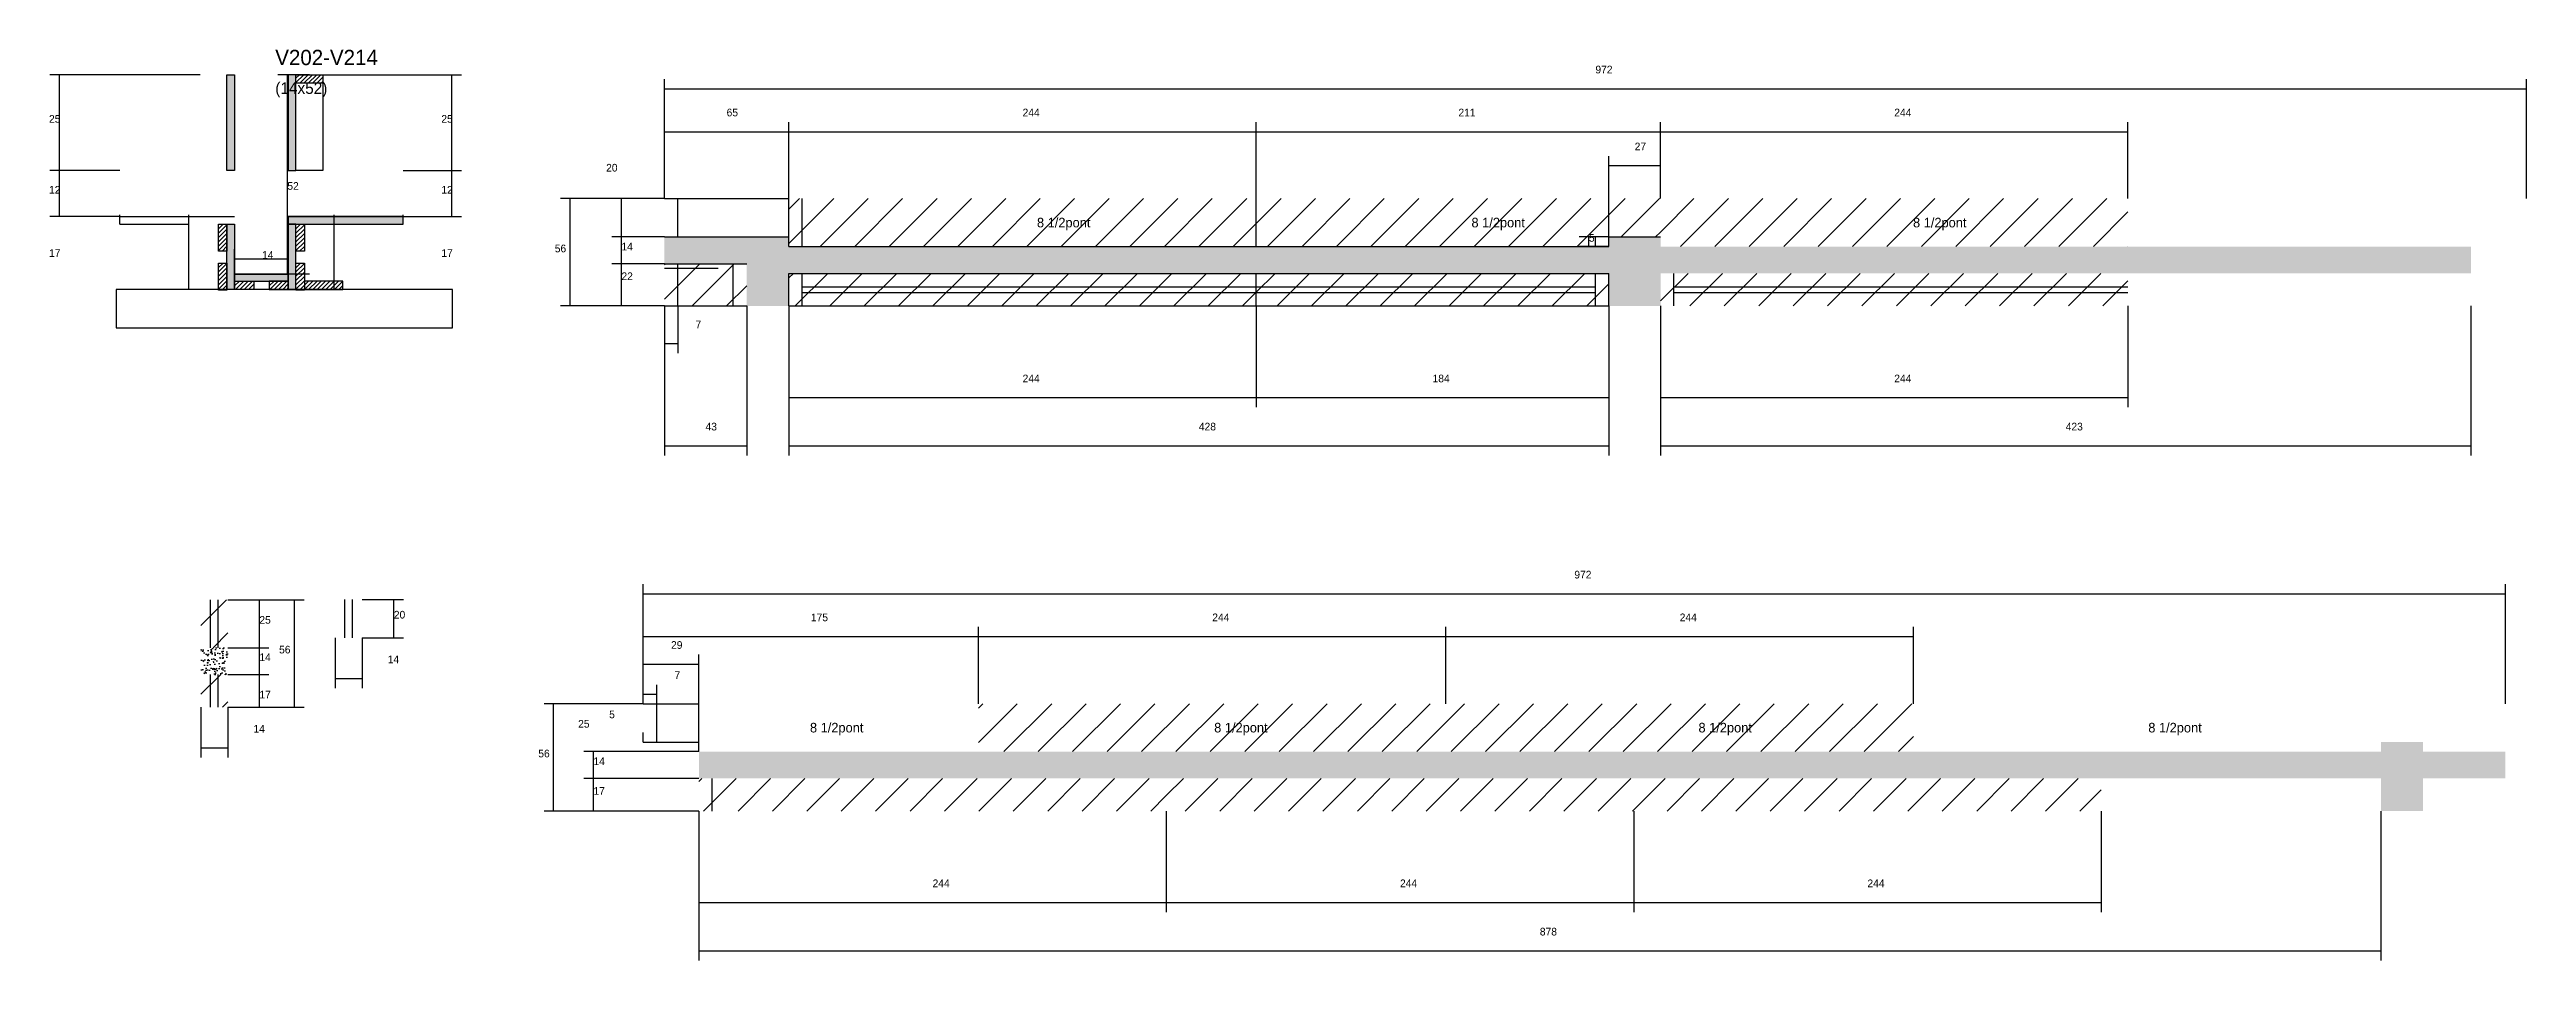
# Model space of a CAD drawing. Header units: metres. Extents: x -2848 to 22762, y -45195 to 1016.
# Drawn here: x 15882 to 17175, y -42262 to -41787 of the extents above; entities that cross this region are included whole.
import ezdxf

# ---------------------------------------------------------------- set-up
doc = ezdxf.new("R2010")
doc.units = ezdxf.units.M
for name, color, linetype in [('COTA', 4, 'Continuous'), ('Cota Seção (2x)', 4, 'Continuous'), ('Hachura', 253, 'Continuous'), ('Madeira', 126, 'Continuous'), ('NOMENCLATURA', 7, 'Continuous'), ('Painéis', 200, 'Continuous'), ('SARR_2.2x7', 40, 'Continuous'), ('SARR_EDITAR', 141, 'Continuous'), ('Texto Seção', 7, 'Continuous')]:
    doc.layers.add(name, color=color, linetype=linetype)

msp = doc.modelspace()

# ---------------------------------------------------------------- texts
at = {"layer": 'COTA'}
for s, p in [('972', (16689.1, -41799.3)), ('25', (15881.9, -41825)), ('25', (16086.7, -41825)), ('65', (16235.6, -41821.7)), ('244', (16390.1, -41821.7)), ('211', (16617.6, -41821.7)), ('244', (16845.1, -41821.7)), ('27', (16709.6, -41839.4)), ('20', (16172.7, -41850.5)), ('12', (15881.9, -41862)), ('12', (16086.7, -41862)), ('56', (16145.9, -41892.6)), ('14', (16180.7, -41891.6)), ('5', (16685.7, -41887.1)), ('17', (15881.9, -41895)), ('17', (16086.7, -41895)), ('22', (16180.7, -41907.1)), ('7', (16219.4, -41932.2)), ('244', (16390.1, -41960.4)), ('184', (16604.1, -41960.4)), ('244', (16845.1, -41960.4)), ('43', (16224.6, -41985.5)), ('428', (16482.1, -41985.5)), ('423', (16934.6, -41985.5)), ('972', (16678.1, -42062.7)), ('25', (15991.7, -42086.3)), ('20', (16061.9, -42083.6)), ('175', (16279.6, -42085)), ('244', (16489.1, -42085)), ('244', (16733.1, -42085)), ('56', (16002, -42101.8)), ('29', (16206.6, -42099.4)), ('14', (15991.7, -42105.8)), ('14', (16058.7, -42106.9)), ('17', (15991.7, -42125.3)), ('7', (16208.4, -42115.1)), ('25', (16158.1, -42140.5)), ('5', (16174.3, -42135.6)), ('14', (15988.6, -42143.1)), ('56', (16137.3, -42156)), ('14', (16166.1, -42160)), ('17', (16166.1, -42175.5)), ('244', (16343.1, -42223.7)), ('244', (16587.1, -42223.7)), ('244', (16831.1, -42223.7)), ('878', (16660.1, -42248.9))]:
    msp.add_text(s, height=4, dxfattribs=at).set_placement(p)
at = {"layer": 'Cota Seção (2x)'}
for s, p in [('52', (16006.3, -41860)), ('14', (15993.1, -41896))]:
    msp.add_text(s, height=4, dxfattribs=at).set_placement(p)
at = {"layer": 'NOMENCLATURA'}
for p in [(16397.6, -41879.6), (16624.4, -41879.6), (16854.9, -41879.6), (16279.1, -42143), (16490.1, -42143), (16742.9, -42143), (16977.7, -42143)]:
    msp.add_text('8 1/2pont', height=5, dxfattribs=at).set_placement(p)
at = {"layer": 'Texto Seção'}
for s, height, p in [('V202-V214', 8, (16000, -41795)), ('(14x52)', 6, (16000, -41810))]:
    msp.add_text(s, height=height, dxfattribs=at).set_placement(p)

# ---------------------------------------------------------------- hatches: boundary and pattern name
at = {"layer": 'COTA'}
h = msp.add_hatch(dxfattribs=at)
h.set_pattern_fill('AR-CONC', scale=0.03)
h.paths.add_polyline_path([(16723.1, -41920.6), (16723.1, -41903.6), (16723.1, -41903.6), (17146.1, -41903.6), (17146.1, -41903.6), (17146.1, -41889.6), (17146.1, -41889.6), (16723.1, -41889.6), (16723.1, -41889.6), (16723.1, -41884.6), (16723.1, -41884.6), (16696.1, -41884.6), (16696.1, -41884.6), (16696.1, -41889.6), (16696.1, -41889.6), (16268.1, -41889.6), (16268.1, -41889.6), (16268.1, -41884.6), (16268.1, -41884.6), (16246.1, -41884.6), (16246.1, -41884.6), (16203.1, -41884.6), (16203.1, -41884.6), (16203.1, -41898.6), (16203.1, -41898.6), (16246.1, -41898.6), (16246.1, -41898.6), (16246.1, -41920.6), (16246.1, -41920.6), (16268.1, -41920.6), (16268.1, -41920.6), (16268.1, -41903.6), (16268.1, -41903.6), (16696.1, -41903.6), (16696.1, -41903.6), (16696.1, -41920.6), (16696.1, -41920.6), (16723.1, -41920.6)])
h = msp.add_hatch(dxfattribs=at)
h.set_pattern_fill('AR-CONC', scale=0.03)
h.paths.add_polyline_path([(15975.2, -42098.8), (15961.2, -42098.8), (15961.2, -42112.8), (15975.2, -42112.8)])
h = msp.add_hatch(dxfattribs=at)
h.set_pattern_fill('AR-CONC', scale=0.03)
h.paths.add_polyline_path([(17121.1, -42167), (17164.1, -42167), (17164.1, -42153), (17121.1, -42153), (17121.1, -42148), (17099.1, -42148), (17099.1, -42153), (16221.1, -42153), (16221.1, -42167), (17099.1, -42167), (17099.1, -42184), (17121.1, -42184)])
at = {"layer": 'Hachura'}
h = msp.add_hatch(color=8, dxfattribs=at)
h.dxf.hatch_style = 1
h.paths.add_polyline_path([(15978.8, -41800), (15974.8, -41800), (15974.8, -41850), (15978.8, -41850)])
h = msp.add_hatch(color=8, dxfattribs=at)
h.dxf.hatch_style = 1
h.paths.add_polyline_path([(16010.8, -41800), (16006.8, -41800), (16006.8, -41850), (16010.8, -41850)])
h = msp.add_hatch(dxfattribs=at)
h.set_pattern_fill('ANSI31', scale=0.5)
h.paths.add_polyline_path([(16010.8, -41804.4), (16010.8, -41800), (16010.8, -41800), (16024.8, -41800), (16024.8, -41800), (16024.8, -41804.4), (16024.8, -41804.4), (16010.8, -41804.4)])
h = msp.add_hatch(dxfattribs=at)
h.set_pattern_fill('ANSI31', scale=4)
h.paths.add_polyline_path([(16512.1, -41889.6), (16512.1, -41864.6), (16268.1, -41864.6), (16268.1, -41889.6)])
h = msp.add_hatch(dxfattribs=at)
h.set_pattern_fill('ANSI31', scale=4)
h.paths.add_polyline_path([(16696.1, -41889.6), (16696.1, -41884.6), (16723.1, -41884.6), (16723.1, -41864.6), (16512.1, -41864.6), (16512.1, -41889.6)])
h = msp.add_hatch(dxfattribs=at)
h.set_pattern_fill('ANSI31', scale=4)
h.paths.add_polyline_path([(16723.1, -41864.6), (16723.1, -41884.6), (16723.1, -41889.6), (16967.1, -41889.6), (16967.1, -41864.6)])
h = msp.add_hatch(dxfattribs=at)
h.set_pattern_fill('ANSI31', scale=0.5)
h.paths.add_polyline_path([(15974.8, -41892), (15970.4, -41892), (15970.4, -41892), (15970.4, -41878), (15970.4, -41878), (15974.8, -41878), (15974.8, -41878), (15974.8, -41892)])
h = msp.add_hatch(color=8, dxfattribs=at)
h.dxf.hatch_style = 1
h.paths.add_polyline_path([(15974.8, -41912), (15978.8, -41912), (15978.8, -41878), (15974.8, -41878)])
h = msp.add_hatch(color=8, dxfattribs=at)
h.dxf.hatch_style = 1
h.paths.add_polyline_path([(16066.8, -41878), (16066.8, -41874), (16066.8, -41874), (16006.8, -41874), (16006.8, -41874), (16006.8, -41878), (16006.8, -41878), (16066.8, -41878)])
h = msp.add_hatch(color=8, dxfattribs=at)
h.dxf.hatch_style = 1
h.paths.add_polyline_path([(16010.8, -41878), (16006.8, -41878), (16006.8, -41904), (16006.8, -41912), (16010.8, -41912)])
h = msp.add_hatch(dxfattribs=at)
h.set_pattern_fill('ANSI31', scale=0.5)
h.paths.add_polyline_path([(16015.2, -41892), (16010.8, -41892), (16010.8, -41892), (16010.8, -41878), (16010.8, -41878), (16015.2, -41878), (16015.2, -41878), (16015.2, -41892)])
h = msp.add_hatch(dxfattribs=at)
h.set_pattern_fill('ANSI31', scale=0.5)
h.paths.add_polyline_path([(15974.8, -41912.3), (15970.4, -41912.3), (15970.4, -41912.3), (15970.4, -41898.3), (15970.4, -41898.3), (15974.8, -41898.3), (15974.8, -41898.3), (15974.8, -41912.3)])
h = msp.add_hatch(dxfattribs=at)
h.set_pattern_fill('ANSI31', scale=0.5)
h.paths.add_polyline_path([(16015.2, -41912.3), (16010.8, -41912.3), (16010.8, -41912.3), (16010.8, -41898.3), (16010.8, -41898.3), (16015.2, -41898.3), (16015.2, -41898.3), (16015.2, -41912.3)])
h = msp.add_hatch(dxfattribs=at)
h.set_pattern_fill('ANSI31', scale=4)
h.paths.add_polyline_path([(16246.1, -41920.6), (16246.1, -41898.6), (16203.1, -41898.6), (16203.1, -41920.6)])
h = msp.add_hatch(dxfattribs=at)
h.set_pattern_fill('ANSI31', scale=4)
h.paths.add_polyline_path([(16512.1, -41903.6), (16268.1, -41903.6), (16268.1, -41920.6), (16512.1, -41920.6)])
h = msp.add_hatch(dxfattribs=at)
h.set_pattern_fill('ANSI31', scale=4)
h.paths.add_polyline_path([(16696.1, -41903.6), (16512.1, -41903.6), (16512.1, -41920.6), (16696.1, -41920.6)])
h = msp.add_hatch(dxfattribs=at)
h.set_pattern_fill('ANSI31', scale=4)
h.paths.add_polyline_path([(16967.1, -41903.6), (16723.1, -41903.6), (16723.1, -41920.6), (16967.1, -41920.6)])
h = msp.add_hatch(color=8, dxfattribs=at)
h.dxf.hatch_style = 1
h.paths.add_polyline_path([(16006.8, -41907.6), (16006.8, -41904), (16006.8, -41904), (15978.8, -41904), (15978.8, -41904), (15978.8, -41907.6), (15978.8, -41907.6), (16006.8, -41907.6)])
h = msp.add_hatch(dxfattribs=at)
h.set_pattern_fill('ANSI31', scale=0.5)
h.paths.add_polyline_path([(15978.8, -41912), (15978.8, -41907.6), (15978.8, -41907.6), (15988.8, -41907.6), (15988.8, -41907.6), (15988.8, -41912), (15988.8, -41912), (15978.8, -41912)])
h = msp.add_hatch(dxfattribs=at)
h.set_pattern_fill('ANSI31', scale=0.5)
h.paths.add_polyline_path([(16006.8, -41912), (16006.8, -41907.6), (16006.8, -41907.6), (15996.8, -41907.6), (15996.8, -41907.6), (15996.8, -41912), (15996.8, -41912), (16006.8, -41912)])
h = msp.add_hatch(dxfattribs=at)
h.set_pattern_fill('ANSI31', scale=0.5)
h.paths.add_polyline_path([(16035.2, -41912), (16035.2, -41907.6), (16035.2, -41907.6), (16015.2, -41907.6), (16015.2, -41907.6), (16015.2, -41912), (16015.2, -41912), (16035.2, -41912)])
h = msp.add_hatch(dxfattribs=at)
h.set_pattern_fill('ANSI31', scale=4)
h.paths.add_polyline_path([(15961.2, -42098.8), (15975.2, -42098.8), (15975.2, -42073.8), (15961.2, -42073.8)])
h = msp.add_hatch(dxfattribs=at)
h.set_pattern_fill('ANSI31', scale=4)
h.paths.add_polyline_path([(15961.2, -42129.8), (15975.2, -42129.8), (15975.2, -42112.8), (15961.2, -42112.8)])
h = msp.add_hatch(dxfattribs=at)
h.set_pattern_fill('ANSI31', scale=4)
h.paths.add_polyline_path([(16611.1, -42153), (16611.1, -42128), (16367.1, -42128), (16367.1, -42153)])
h = msp.add_hatch(dxfattribs=at)
h.set_pattern_fill('ANSI31', scale=4)
h.paths.add_polyline_path([(16611.1, -42128), (16611.1, -42153), (16855.1, -42153), (16855.1, -42128)])
h = msp.add_hatch(dxfattribs=at)
h.set_pattern_fill('ANSI31', scale=4)
h.paths.add_polyline_path([(16465.1, -42184), (16465.1, -42167), (16221.1, -42167), (16221.1, -42184)])
h = msp.add_hatch(dxfattribs=at)
h.set_pattern_fill('ANSI31', scale=4)
h.paths.add_polyline_path([(16709.1, -42184), (16709.1, -42167), (16465.1, -42167), (16465.1, -42184)])
h = msp.add_hatch(dxfattribs=at)
h.set_pattern_fill('ANSI31', scale=4)
h.paths.add_polyline_path([(16953.1, -42184), (16953.1, -42167), (16709.1, -42167), (16709.1, -42184)])

# ---------------------------------------------------------------- linework, layer by layer
at = {"layer": 'COTA'}
for p, q in [((15960.8, -41800), (15882.4, -41800)), ((15887.4, -41850), (15887.4, -41800)), ((16024.8, -41800), (16097.2, -41800)), ((16092.2, -41850), (16092.2, -41800)), ((16203.1, -41864.6), (16203.1, -41802.3)), ((16203.1, -41807.3), (17175.1, -41807.3)), ((17175.1, -41864.6), (17175.1, -41802.3)), ((16203.1, -41864.6), (16203.1, -41824.7)), ((16268.1, -41864.6), (16268.1, -41824.7)), ((16268.1, -41864.6), (16268.1, -41824.7)), ((16512.1, -41864.6), (16512.1, -41824.7)), ((16512.1, -41864.6), (16512.1, -41824.7)), ((16723.1, -41864.6), (16723.1, -41824.7)), ((16723.1, -41864.6), (16723.1, -41824.7)), ((16967.1, -41864.6), (16967.1, -41824.7)), ((16203.1, -41829.7), (16268.1, -41829.7)), ((16268.1, -41829.7), (16512.1, -41829.7)), ((16512.1, -41829.7), (16723.1, -41829.7)), ((16723.1, -41829.7), (16967.1, -41829.7)), ((15918.8, -41850), (15882.4, -41850)), ((15918.8, -41850), (15882.4, -41850)), ((15887.4, -41874), (15887.4, -41850)), ((16066.8, -41850), (16097.2, -41850)), ((16066.8, -41850), (16097.2, -41850)), ((16092.2, -41874), (16092.2, -41850)), ((16696.1, -41884.6), (16696.1, -41842.4)), ((16696.1, -41847.4), (16723.1, -41847.4)), ((16723.1, -41864.6), (16723.1, -41842.4)), ((16203.1, -41864.6), (16148.9, -41864.6)), ((16153.9, -41920.6), (16153.9, -41864.6)), ((16203.1, -41864.6), (16175.7, -41864.6)), ((16180.7, -41884.6), (16180.7, -41864.6)), ((15918.8, -41874), (15882.4, -41874)), ((15918.8, -41878), (15918.8, -41873)), ((15918.8, -41878), (15954.8, -41878)), ((15954.8, -41912), (15954.8, -41873)), ((16030.8, -41912), (16030.8, -41873)), ((16030.8, -41878), (16066.8, -41878)), ((16066.8, -41878), (16066.8, -41873)), ((16066.8, -41874), (16097.2, -41874)), ((16203.1, -41884.6), (16175.7, -41884.6)), ((16203.1, -41884.6), (16175.7, -41884.6)), ((16180.7, -41898.6), (16180.7, -41884.6)), ((16696.1, -41884.6), (16680.7, -41884.6)), ((16696.1, -41889.6), (16680.7, -41889.6)), ((16685.7, -41889.6), (16685.7, -41884.6)), ((16203.1, -41898.6), (16175.7, -41898.6)), ((16203.1, -41898.6), (16175.7, -41898.6)), ((16180.7, -41920.6), (16180.7, -41898.6)), ((16203.1, -41920.6), (16148.9, -41920.6)), ((16203.1, -41920.6), (16175.7, -41920.6)), ((16203.1, -41920.6), (16203.1, -41945.2)), ((16203.1, -41920.6), (16203.1, -41998.5)), ((16210.1, -41920.6), (16210.1, -41945.2)), ((16246.1, -41920.6), (16246.1, -41998.5)), ((16268.1, -41920.6), (16268.1, -41973.4)), ((16268.1, -41920.6), (16268.1, -41998.5)), ((16512.1, -41920.6), (16512.1, -41973.4)), ((16512.1, -41920.6), (16512.1, -41973.4)), ((16696.1, -41920.6), (16696.1, -41998.5)), ((16696.1, -41920.6), (16696.1, -41973.4)), ((16723.1, -41920.6), (16723.1, -41973.4)), ((16723.1, -41920.6), (16723.1, -41998.5)), ((16967.1, -41920.6), (16967.1, -41973.4)), ((17146.1, -41920.6), (17146.1, -41998.5)), ((16203.1, -41940.2), (16210.1, -41940.2)), ((16268.1, -41968.4), (16512.1, -41968.4)), ((16512.1, -41968.4), (16696.1, -41968.4)), ((16723.1, -41968.4), (16967.1, -41968.4)), ((16203.1, -41993.5), (16246.1, -41993.5)), ((16268.1, -41993.5), (16696.1, -41993.5)), ((16723.1, -41993.5), (17146.1, -41993.5)), ((16192.1, -42128), (16192.1, -42065.7)), ((16192.1, -42070.7), (17164.1, -42070.7)), ((17164.1, -42128), (17164.1, -42065.7)), ((15975.2, -42073.8), (15996.7, -42073.8)), ((15975.2, -42073.8), (16015, -42073.8)), ((15991.7, -42098.8), (15991.7, -42073.8)), ((16010, -42129.8), (16010, -42073.8)), ((16045.3, -42073.6), (16066.9, -42073.6)), ((16061.9, -42093.6), (16061.9, -42073.6)), ((16031.3, -42093.6), (16031.3, -42119.9)), ((16045.3, -42093.6), (16066.9, -42093.6)), ((16045.3, -42093.6), (16045.3, -42119.9)), ((16192.1, -42128), (16192.1, -42088)), ((16192.1, -42093), (16367.1, -42093)), ((16367.1, -42128), (16367.1, -42088)), ((16367.1, -42128), (16367.1, -42088)), ((16367.1, -42093), (16611.1, -42093)), ((16611.1, -42128), (16611.1, -42088)), ((16611.1, -42128), (16611.1, -42088)), ((16611.1, -42093), (16855.1, -42093)), ((16855.1, -42128), (16855.1, -42088)), ((15975.2, -42098.8), (15996.7, -42098.8)), ((15975.2, -42098.8), (15996.7, -42098.8)), ((15991.7, -42112.8), (15991.7, -42098.8)), ((16192.1, -42128), (16192.1, -42102.4)), ((16192.1, -42107.4), (16221.1, -42107.4)), ((16221.1, -42148), (16221.1, -42102.4)), ((15975.2, -42112.8), (15996.7, -42112.8)), ((15975.2, -42112.8), (15996.7, -42112.8)), ((15991.7, -42129.8), (15991.7, -42112.8)), ((16031.3, -42114.9), (16045.3, -42114.9)), ((16192.1, -42128), (16192.1, -42118.1)), ((16192.1, -42128), (16192.1, -42123)), ((16192.1, -42123.1), (16199.1, -42123.1)), ((16199.1, -42128), (16199.1, -42118.1)), ((16221.1, -42153), (16221.1, -42123)), ((15961.2, -42129.8), (15961.2, -42156.1)), ((15975.2, -42129.8), (15975.2, -42156.1)), ((15975.2, -42129.8), (15996.7, -42129.8)), ((15975.2, -42129.8), (16015, -42129.8)), ((16192.1, -42128), (16140.3, -42128)), ((16145.3, -42184), (16145.3, -42128)), ((16192.1, -42128), (16221.1, -42128)), ((16192.1, -42148), (16192.1, -42143)), ((16192.1, -42148), (16221.1, -42148)), ((16221.1, -42153), (16221.1, -42143)), ((15961.2, -42151.1), (15975.2, -42151.1)), ((16221.1, -42153), (16161.1, -42153)), ((16166.1, -42167), (16166.1, -42153)), ((16221.1, -42167), (16161.1, -42167)), ((16221.1, -42167), (16161.1, -42167)), ((16166.1, -42184), (16166.1, -42167)), ((16221.1, -42184), (16140.3, -42184)), ((16221.1, -42184), (16161.1, -42184)), ((16221.1, -42184), (16221.1, -42236.7)), ((16221.1, -42184), (16221.1, -42261.9)), ((16465.1, -42184), (16465.1, -42236.7)), ((16465.1, -42184), (16465.1, -42236.7)), ((16709.1, -42184), (16709.1, -42236.7)), ((16709.1, -42184), (16709.1, -42236.7)), ((16953.1, -42184), (16953.1, -42236.7)), ((17099.1, -42184), (17099.1, -42261.9)), ((16221.1, -42231.7), (16465.1, -42231.7)), ((16465.1, -42231.7), (16709.1, -42231.7)), ((16709.1, -42231.7), (16953.1, -42231.7)), ((16221.1, -42256.9), (17099.1, -42256.9))]:
    msp.add_line(p, q, dxfattribs=at)
at = {"layer": 'Cota Seção (2x)'}
for p, q in [((16017.8, -41800), (16001.3, -41800)), ((16006.3, -41904), (16006.3, -41800)), ((15978.8, -41912), (15978.8, -41891)), ((15978.8, -41896), (16006.8, -41896)), ((16006.8, -41912), (16006.8, -41891)), ((16017.8, -41904), (16001.3, -41904))]:
    msp.add_line(p, q, dxfattribs=at)
at = {"layer": 'Madeira'}
for points in [[(16010.8, -41804.4), (16010.8, -41800), (16024.8, -41800), (16024.8, -41804.4)], [(16010.8, -41800), (16024.8, -41800), (16024.8, -41850), (16010.8, -41850)], [(15974.8, -41892), (15970.4, -41892), (15970.4, -41878), (15974.8, -41878)], [(16015.2, -41892), (16010.8, -41892), (16010.8, -41878), (16015.2, -41878)], [(15974.8, -41912.3), (15970.4, -41912.3), (15970.4, -41898.3), (15974.8, -41898.3)], [(16015.2, -41912.3), (16010.8, -41912.3), (16010.8, -41898.3), (16015.2, -41898.3)], [(15917, -41932), (16092.5, -41932), (16092.5, -41912), (15917, -41912)], [(15978.8, -41912), (15978.8, -41907.6), (15988.8, -41907.6), (15988.8, -41912)], [(16006.8, -41912), (16006.8, -41907.6), (15996.8, -41907.6), (15996.8, -41912)], [(16035.2, -41912), (16035.2, -41907.6), (16015.2, -41907.6), (16015.2, -41912)]]:
    msp.add_lwpolyline(points, close=True, dxfattribs=at)
at = {"layer": 'Painéis'}
for p, q in [((16203.1, -41864.6), (16268.1, -41864.6)), ((16268.1, -41889.6), (16268.1, -41864.6)), ((16512.1, -41889.6), (16512.1, -41864.6)), ((15918.8, -41874), (15978.8, -41874)), ((16006.8, -41874), (16066.8, -41874)), ((16203.1, -41884.6), (16246.1, -41884.6)), ((16246.1, -41884.6), (16268.1, -41884.6)), ((16268.1, -41889.6), (16696.1, -41889.6)), ((16696.1, -41884.6), (16723.1, -41884.6)), ((16696.1, -41889.6), (16696.1, -41884.6)), ((16203.1, -41898.6), (16246.1, -41898.6)), ((16268.1, -41903.6), (16696.1, -41903.6)), ((16268.1, -41920.6), (16268.1, -41903.6)), ((16512.1, -41920.6), (16512.1, -41903.6)), ((16696.1, -41920.6), (16696.1, -41903.6)), ((15978.8, -41904), (16006.8, -41904)), ((16203.1, -41920.6), (16246.1, -41920.6)), ((16268.1, -41920.6), (16696.1, -41920.6))]:
    msp.add_line(p, q, dxfattribs=at)
for points in [[(15974.8, -41800), (15978.8, -41800), (15978.8, -41850), (15974.8, -41850)], [(16010.8, -41800), (16006.8, -41800), (16006.8, -41850), (16010.8, -41850)], [(15974.8, -41878), (15978.8, -41878), (15978.8, -41912), (15974.8, -41912)], [(16066.8, -41878), (16066.8, -41874), (16006.8, -41874), (16006.8, -41878)], [(16010.8, -41878), (16006.8, -41878), (16006.8, -41912), (16010.8, -41912)], [(16006.8, -41907.6), (16006.8, -41904), (15978.8, -41904), (15978.8, -41907.6)]]:
    msp.add_lwpolyline(points, close=True, dxfattribs=at)
at = {"layer": 'SARR_2.2x7'}
for p, q in [((16210.1, -41884.6), (16210.1, -41864.6)), ((16275.1, -41889.6), (16275.1, -41864.6)), ((16689.1, -41889.6), (16689.1, -41884.6)), ((16203.1, -41900.8), (16231.1, -41900.8)), ((16210.1, -41920.6), (16210.1, -41898.6)), ((16239.1, -41920.6), (16239.1, -41898.6)), ((16275.1, -41920.6), (16275.1, -41903.6)), ((16689.1, -41920.6), (16689.1, -41903.6)), ((16730.1, -41920.6), (16730.1, -41903.6)), ((16275.1, -41910.6), (16512.1, -41910.6)), ((16275.1, -41913.6), (16512.1, -41913.6)), ((16512.1, -41910.6), (16689.1, -41910.6)), ((16512.1, -41913.6), (16689.1, -41913.6)), ((16730.1, -41910.6), (16967.1, -41910.6)), ((16730.1, -41913.6), (16967.1, -41913.6)), ((16199.1, -42148), (16199.1, -42128)), ((16228.1, -42184), (16228.1, -42167))]:
    msp.add_line(p, q, dxfattribs=at)
at = {"layer": 'SARR_EDITAR'}
for p, q in [((15966.2, -42098.8), (15966.2, -42073.8)), ((15970.2, -42098.8), (15970.2, -42073.8)), ((16036.3, -42093.6), (16036.3, -42073.6)), ((16040.3, -42093.6), (16040.3, -42073.6)), ((15966.2, -42129.8), (15966.2, -42112.8)), ((15970.2, -42129.8), (15970.2, -42112.8))]:
    msp.add_line(p, q, dxfattribs=at)

msp.set_redraw_order([(e.dxf.handle, doc.entitydb.next_handle()) for e in msp.query("TEXT MTEXT ATTDEF DIMENSION ARC_DIMENSION")])  # texts and dimensions are drawn at this point

doc.saveas('drawing.dxf')
